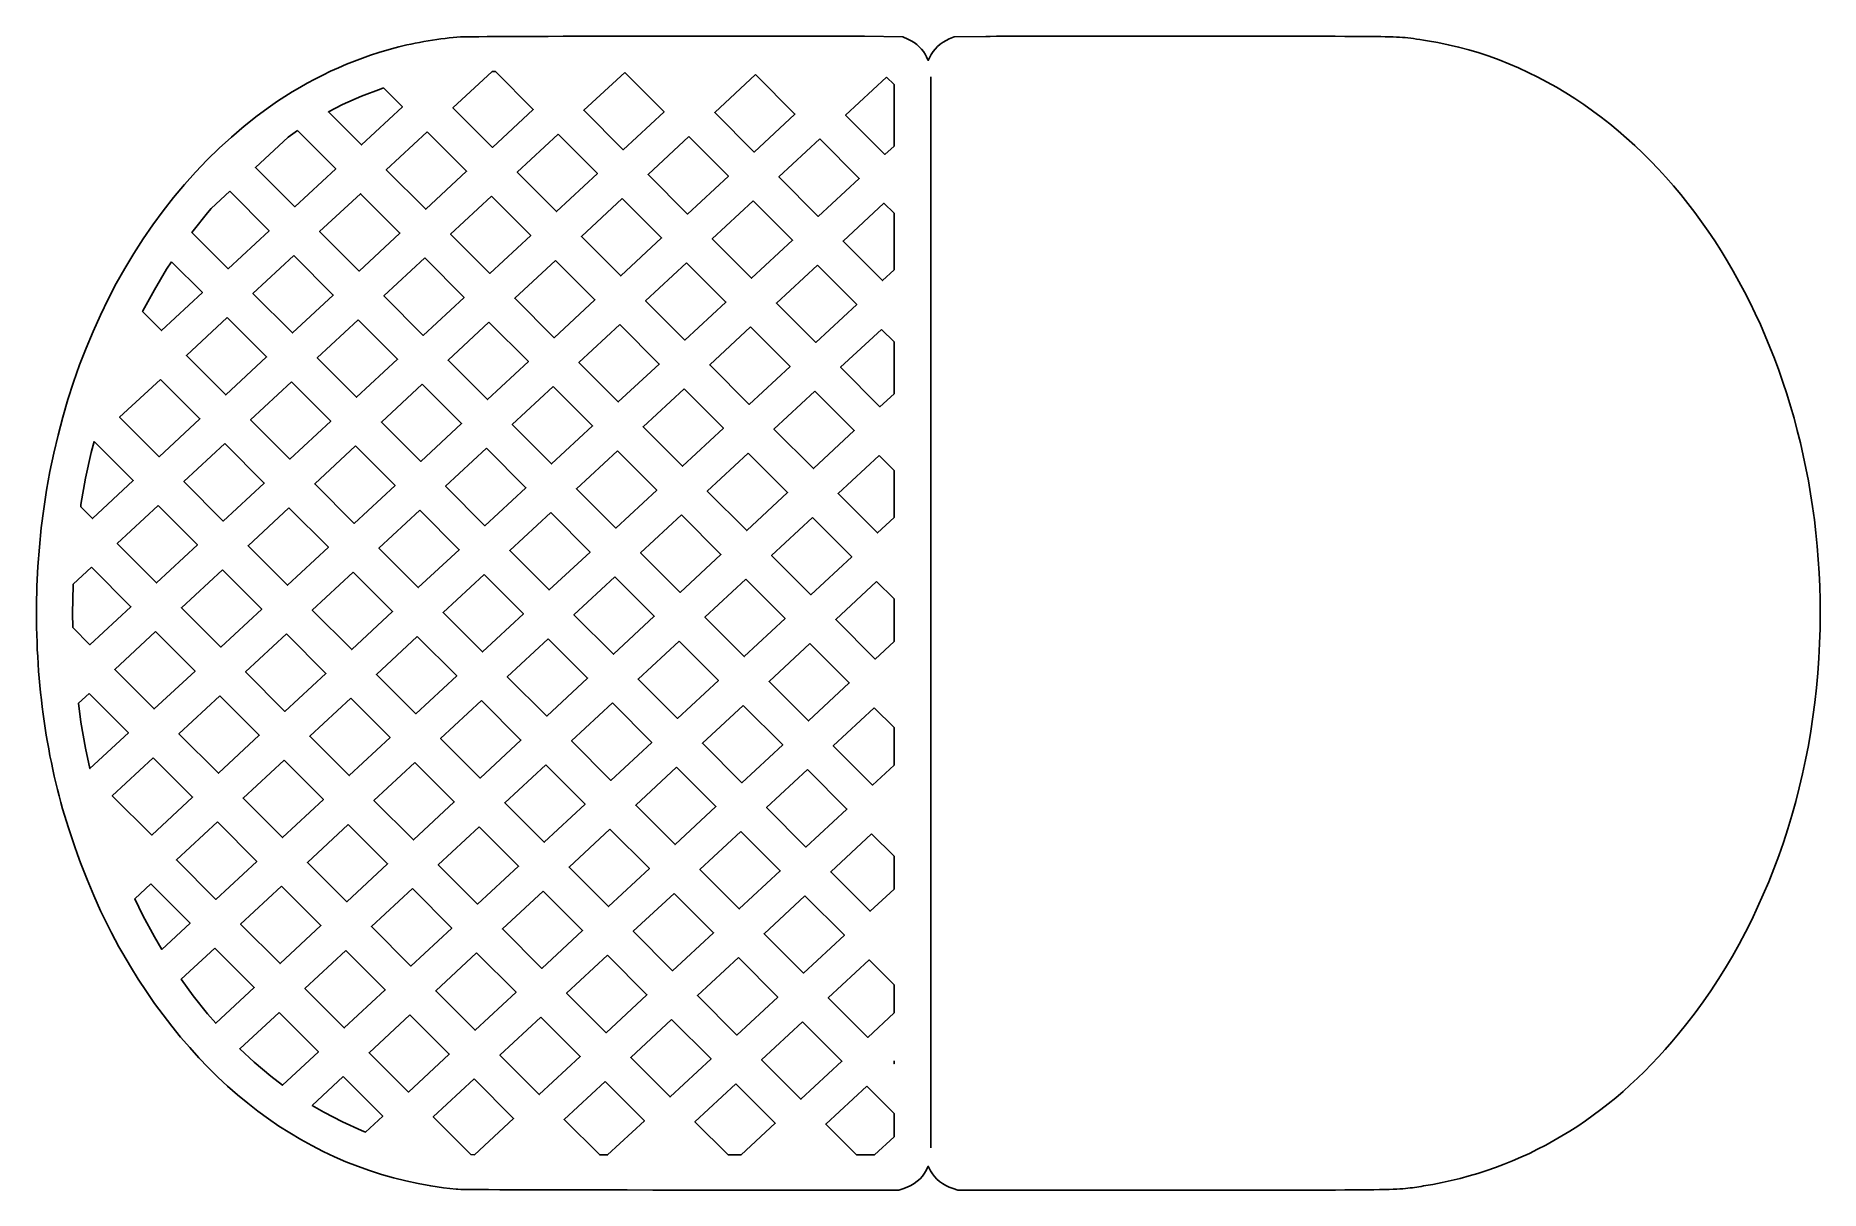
# Model space of a CAD drawing. Header units: centimetres. Extents: x -13 to 3.2, y 3.3 to 13.8.
import ezdxf
from ezdxf.lldxf.tags import DXFTag

# ---------------------------------------------------------------- set-up
doc = ezdxf.new("R2010")
doc.units = ezdxf.units.CM
doc.header["$MEASUREMENT"] = 0
doc.layers.add('Layer 1', color=7, linetype='Continuous')
tags = doc.linetypes.add('New Line1', pattern=[0.2, 0.1, -0.1]).pattern_tags.tags
tags[6:7] = [DXFTag(74, 4), DXFTag(75, 0), DXFTag(340, '0'), DXFTag(46, 1.0), DXFTag(50, 0.0), DXFTag(44, 0.0), DXFTag(45, 0.0)]
tags[4:5] = [DXFTag(74, 4), DXFTag(75, 0), DXFTag(340, '0'), DXFTag(46, 1.0), DXFTag(50, 0.0), DXFTag(44, 0.0), DXFTag(45, 0.0)]

msp = doc.modelspace()

# ---------------------------------------------------------------- linework, layer by layer
at = {"layer": 'Layer 1', "color": 137, "lineweight": 25}
for points, knots in [([(-0.84614, 13.77616), (-1.17888, 13.78053), (-3.96658, 13.78133), (-4.33528, 13.77716), (-4.33528, 13.77716), (-4.33528, 13.77716), (-4.62137, 13.77398), (-4.62137, 13.77398), (-4.62137, 13.77398), (-4.62137, 13.77398), (-4.66624, 13.75453), (-4.66624, 13.75453), (-4.66624, 13.75453), (-4.74448, 13.72078), (-4.81118, 13.65825), (-4.84394, 13.58778), (-4.84394, 13.58778), (-4.84394, 13.58778), (-4.85704, 13.55979), (-4.85704, 13.55979), (-4.85704, 13.55979), (-4.85704, 13.55979), (-4.87153, 13.59016), (-4.87153, 13.59016), (-4.87153, 13.59016), (-4.90429, 13.65924), (-4.96266, 13.71483), (-5.0415, 13.75155), (-5.0415, 13.75155), (-5.0415, 13.75155), (-5.08913, 13.77378), (-5.08913, 13.77378), (-5.08913, 13.77378), (-5.08913, 13.77378), (-5.43719, 13.77795), (-5.43719, 13.77795), (-5.43719, 13.77795), (-5.92817, 13.78351), (-9.00337, 13.77874), (-9.10442, 13.77219), (-9.10442, 13.77219), (-9.27497, 13.76128), (-9.51738, 13.72078), (-9.69608, 13.67374), (-9.69608, 13.67374), (-10.09613, 13.56833), (-10.48488, 13.3863), (-10.82815, 13.14353), (-10.82815, 13.14353), (-12.13514, 12.22007), (-12.93209, 10.5193), (-12.95234, 8.60949), (-12.95234, 8.60949), (-12.95989, 7.90477), (-12.85764, 7.19254), (-12.66287, 6.59326), (-12.66287, 6.59326), (-12.51913, 6.15098), (-12.3585, 5.779), (-12.17009, 5.45224), (-12.17009, 5.45224), (-11.43489, 4.17745), (-10.38799, 3.43763), (-9.14157, 3.31197), (-9.14157, 3.31197), (-9.10521, 3.3084), (-8.49551, 3.30621), (-7.10711, 3.30483), (-7.10711, 3.30483), (-7.10711, 3.30483), (-5.12448, 3.30285), (-5.12448, 3.30285), (-5.12448, 3.30285), (-5.12448, 3.30285), (-5.08754, 3.31555), (-5.08754, 3.31555), (-5.08754, 3.31555), (-4.98173, 3.35187), (-4.91464, 3.40588), (-4.87413, 3.48745), (-4.87413, 3.48745), (-4.87413, 3.48745), (-4.85743, 3.521), (-4.85743, 3.521), (-4.85743, 3.521), (-4.85743, 3.521), (-4.83579, 3.48012), (-4.83579, 3.48012), (-4.83579, 3.48012), (-4.7961, 3.40527), (-4.7272, 3.35047), (-4.63209, 3.31814), (-4.63209, 3.31814), (-4.63209, 3.31814), (-4.58862, 3.30324), (-4.58862, 3.30324), (-4.58862, 3.30324), (-4.58862, 3.30324), (-2.72354, 3.30343), (-2.72354, 3.30343), (-2.72354, 3.30343), (-0.52866, 3.30364), (-0.60629, 3.30245), (-0.36031, 3.34174), (-0.36031, 3.34174), (0.54049, 3.48607), (1.31617, 3.94859), (1.95408, 4.72197), (1.95408, 4.72197), (2.78022, 5.7232), (3.23906, 7.08514), (3.23985, 8.53763), (3.23985, 8.53763), (3.24104, 11.18785), (1.71823, 13.40873), (-0.32634, 13.73805), (-0.32634, 13.73805), (-0.52607, 13.77021), (-0.55724, 13.77239), (-0.84614, 13.77616)], [0, 0, 0, 0, 0.03225806, 0.03225806, 0.03225806, 0.03225806, 0.06451613, 0.06451613, 0.06451613, 0.06451613, 0.09677419, 0.09677419, 0.09677419, 0.09677419, 0.12903226, 0.12903226, 0.12903226, 0.12903226, 0.16129032, 0.16129032, 0.16129032, 0.16129032, 0.19354839, 0.19354839, 0.19354839, 0.19354839, 0.22580645, 0.22580645, 0.22580645, 0.22580645, 0.25806452, 0.25806452, 0.25806452, 0.25806452, 0.29032258, 0.29032258, 0.29032258, 0.29032258, 0.32258065, 0.32258065, 0.32258065, 0.32258065, 0.35483871, 0.35483871, 0.35483871, 0.35483871, 0.38709677, 0.38709677, 0.38709677, 0.38709677, 0.41935484, 0.41935484, 0.41935484, 0.41935484, 0.4516129, 0.4516129, 0.4516129, 0.4516129, 0.48387097, 0.48387097, 0.48387097, 0.48387097, 0.51612903, 0.51612903, 0.51612903, 0.51612903, 0.5483871, 0.5483871, 0.5483871, 0.5483871, 0.58064516, 0.58064516, 0.58064516, 0.58064516, 0.61290323, 0.61290323, 0.61290323, 0.61290323, 0.64516129, 0.64516129, 0.64516129, 0.64516129, 0.67741935, 0.67741935, 0.67741935, 0.67741935, 0.70967742, 0.70967742, 0.70967742, 0.70967742, 0.74193548, 0.74193548, 0.74193548, 0.74193548, 0.77419355, 0.77419355, 0.77419355, 0.77419355, 0.80645161, 0.80645161, 0.80645161, 0.80645161, 0.83870968, 0.83870968, 0.83870968, 0.83870968, 0.87096774, 0.87096774, 0.87096774, 0.87096774, 0.90322581, 0.90322581, 0.90322581, 0.90322581, 0.93548387, 0.93548387, 0.93548387, 0.93548387, 1, 1, 1, 1]), ([(-8.81655, 13.45776), (-8.81655, 13.45776), (-8.78517, 13.45776), (-8.78517, 13.45776), (-8.78517, 13.45776), (-8.78517, 13.45776), (-8.44248, 13.11455), (-8.44248, 13.11455), (-8.44248, 13.11455), (-8.44248, 13.11455), (-8.81417, 12.76974), (-8.81417, 12.76974), (-8.81417, 12.76974), (-8.81417, 12.76974), (-9.17173, 13.12785), (-9.17173, 13.12785), (-9.17173, 13.12785), (-9.17173, 13.12785), (-8.81655, 13.45776), (-8.81655, 13.45776)], [0, 0, 0, 0, 0.16666667, 0.16666667, 0.16666667, 0.16666667, 0.33333333, 0.33333333, 0.33333333, 0.33333333, 0.5, 0.5, 0.5, 0.5, 0.66666667, 0.66666667, 0.66666667, 0.66666667, 1, 1, 1, 1]), ([(-7.61219, 13.45081), (-7.61219, 13.45081), (-7.25472, 13.09291), (-7.25472, 13.09291), (-7.25472, 13.09291), (-7.25472, 13.09291), (-7.6264, 12.74811), (-7.6264, 12.74811), (-7.6264, 12.74811), (-7.6264, 12.74811), (-7.98385, 13.10601), (-7.98385, 13.10601), (-7.98385, 13.10601), (-7.98385, 13.10601), (-7.61219, 13.45081), (-7.61219, 13.45081)], [0, 0, 0, 0, 0.2, 0.2, 0.2, 0.2, 0.4, 0.4, 0.4, 0.4, 0.6, 0.6, 0.6, 0.6, 1, 1, 1, 1]), ([(-9.8031, 13.30908), (-9.8031, 13.30908), (-9.63097, 13.13638), (-9.63097, 13.13638), (-9.63097, 13.13638), (-9.63097, 13.13638), (-10.00202, 12.79158), (-10.00202, 12.79158), (-10.00202, 12.79158), (-10.00202, 12.79158), (-10.30203, 13.09172), (-10.30203, 13.09172), (-10.30203, 13.09172), (-10.30203, 13.09172), (-10.17476, 13.15802), (-10.17476, 13.15802), (-10.17476, 13.15802), (-10.17476, 13.15802), (-10.00202, 13.23583), (-10.00202, 13.23583), (-10.00202, 13.23583), (-10.00202, 13.23583), (-9.82514, 13.30213), (-9.82514, 13.30213), (-9.82514, 13.30213), (-9.82514, 13.30213), (-9.8031, 13.30908), (-9.8031, 13.30908)], [0, 0, 0, 0, 0.125, 0.125, 0.125, 0.125, 0.25, 0.25, 0.25, 0.25, 0.375, 0.375, 0.375, 0.375, 0.5, 0.5, 0.5, 0.5, 0.625, 0.625, 0.625, 0.625, 0.75, 0.75, 0.75, 0.75, 1, 1, 1, 1]), ([(-6.42432, 13.42977), (-6.42432, 13.42977), (-6.06695, 13.07167), (-6.06695, 13.07167), (-6.06695, 13.07167), (-6.06695, 13.07167), (-6.43803, 12.72687), (-6.43803, 12.72687), (-6.43803, 12.72687), (-6.43803, 12.72687), (-6.79601, 13.08497), (-6.79601, 13.08497), (-6.79601, 13.08497), (-6.79601, 13.08497), (-6.42432, 13.42977), (-6.42432, 13.42977)], [0, 0, 0, 0, 0.2, 0.2, 0.2, 0.2, 0.4, 0.4, 0.4, 0.4, 0.6, 0.6, 0.6, 0.6, 1, 1, 1, 1]), ([(-5.23661, 13.40794), (-5.23661, 13.40794), (-5.16797, 13.33925), (-5.16797, 13.33925), (-5.16797, 13.33925), (-5.16797, 13.33925), (-5.16797, 12.78126), (-5.16797, 12.78126), (-5.16797, 12.78126), (-5.16797, 12.78126), (-5.25021, 12.70523), (-5.25021, 12.70523), (-5.25021, 12.70523), (-5.25021, 12.70523), (-5.60766, 13.06313), (-5.60766, 13.06313), (-5.60766, 13.06313), (-5.60766, 13.06313), (-5.23661, 13.40794), (-5.23661, 13.40794)], [0, 0, 0, 0, 0.16666667, 0.16666667, 0.16666667, 0.16666667, 0.33333333, 0.33333333, 0.33333333, 0.33333333, 0.5, 0.5, 0.5, 0.5, 0.66666667, 0.66666667, 0.66666667, 0.66666667, 1, 1, 1, 1]), ([(-10.58257, 12.9214), (-10.58257, 12.9214), (-10.23572, 12.57422), (-10.23572, 12.57422), (-10.23572, 12.57422), (-10.23572, 12.57422), (-10.60738, 12.23002), (-10.60738, 12.23002), (-10.60738, 12.23002), (-10.60738, 12.23002), (-10.96494, 12.58792), (-10.96494, 12.58792), (-10.96494, 12.58792), (-10.96494, 12.58792), (-10.66893, 12.86245), (-10.66893, 12.86245), (-10.66893, 12.86245), (-10.66893, 12.86245), (-10.58257, 12.9214), (-10.58257, 12.9214)], [0, 0, 0, 0, 0.16666667, 0.16666667, 0.16666667, 0.16666667, 0.33333333, 0.33333333, 0.33333333, 0.33333333, 0.5, 0.5, 0.5, 0.5, 0.66666667, 0.66666667, 0.66666667, 0.66666667, 1, 1, 1, 1]), ([(-9.40541, 12.91108), (-9.40541, 12.91108), (-9.04796, 12.55318), (-9.04796, 12.55318), (-9.04796, 12.55318), (-9.04796, 12.55318), (-9.41903, 12.20838), (-9.41903, 12.20838), (-9.41903, 12.20838), (-9.41903, 12.20838), (-9.77709, 12.56628), (-9.77709, 12.56628), (-9.77709, 12.56628), (-9.77709, 12.56628), (-9.40541, 12.91108), (-9.40541, 12.91108)], [0, 0, 0, 0, 0.2, 0.2, 0.2, 0.2, 0.4, 0.4, 0.4, 0.4, 0.6, 0.6, 0.6, 0.6, 1, 1, 1, 1]), ([(-8.21753, 12.88924), (-8.21753, 12.88924), (-7.86016, 12.53133), (-7.86016, 12.53133), (-7.86016, 12.53133), (-7.86016, 12.53133), (-8.23124, 12.18652), (-8.23124, 12.18652), (-8.23124, 12.18652), (-8.23124, 12.18652), (-8.58861, 12.54464), (-8.58861, 12.54464), (-8.58861, 12.54464), (-8.58861, 12.54464), (-8.21753, 12.88924), (-8.21753, 12.88924)], [0, 0, 0, 0, 0.2, 0.2, 0.2, 0.2, 0.4, 0.4, 0.4, 0.4, 0.6, 0.6, 0.6, 0.6, 1, 1, 1, 1]), ([(-7.02987, 12.86761), (-7.02987, 12.86761), (-6.67171, 12.50971), (-6.67171, 12.50971), (-6.67171, 12.50971), (-6.67171, 12.50971), (-7.04337, 12.16491), (-7.04337, 12.16491), (-7.04337, 12.16491), (-7.04337, 12.16491), (-7.40095, 12.52281), (-7.40095, 12.52281), (-7.40095, 12.52281), (-7.40095, 12.52281), (-7.02987, 12.86761), (-7.02987, 12.86761)], [0, 0, 0, 0, 0.2, 0.2, 0.2, 0.2, 0.4, 0.4, 0.4, 0.4, 0.6, 0.6, 0.6, 0.6, 1, 1, 1, 1]), ([(-5.84142, 12.84597), (-5.84142, 12.84597), (-5.48405, 12.48786), (-5.48405, 12.48786), (-5.48405, 12.48786), (-5.48405, 12.48786), (-5.85571, 12.14366), (-5.85571, 12.14366), (-5.85571, 12.14366), (-5.85571, 12.14366), (-6.21308, 12.50177), (-6.21308, 12.50177), (-6.21308, 12.50177), (-6.21308, 12.50177), (-5.84142, 12.84597), (-5.84142, 12.84597)], [0, 0, 0, 0, 0.2, 0.2, 0.2, 0.2, 0.4, 0.4, 0.4, 0.4, 0.6, 0.6, 0.6, 0.6, 1, 1, 1, 1]), ([(-11.19867, 12.37075), (-11.19867, 12.37075), (-10.8412, 12.01285), (-10.8412, 12.01285), (-10.8412, 12.01285), (-10.8412, 12.01285), (-11.21227, 11.66805), (-11.21227, 11.66805), (-11.21227, 11.66805), (-11.21227, 11.66805), (-11.54134, 11.99737), (-11.54134, 11.99737), (-11.54134, 11.99737), (-11.54134, 11.99737), (-11.52951, 12.01343), (-11.52951, 12.01343), (-11.52951, 12.01343), (-11.52951, 12.01343), (-11.39989, 12.17642), (-11.39989, 12.17642), (-11.39989, 12.17642), (-11.39989, 12.17642), (-11.36557, 12.21571), (-11.36557, 12.21571), (-11.36557, 12.21571), (-11.36557, 12.21571), (-11.19867, 12.37075), (-11.19867, 12.37075)], [0, 0, 0, 0, 0.125, 0.125, 0.125, 0.125, 0.25, 0.25, 0.25, 0.25, 0.375, 0.375, 0.375, 0.375, 0.5, 0.5, 0.5, 0.5, 0.625, 0.625, 0.625, 0.625, 0.75, 0.75, 0.75, 0.75, 1, 1, 1, 1]), ([(-10.01077, 12.34892), (-10.01077, 12.34892), (-9.65279, 11.991), (-9.65279, 11.991), (-9.65279, 11.991), (-9.65279, 11.991), (-10.02445, 11.6468), (-10.02445, 11.6468), (-10.02445, 11.6468), (-10.02445, 11.6468), (-10.38204, 12.0047), (-10.38204, 12.0047), (-10.38204, 12.0047), (-10.38204, 12.0047), (-10.01077, 12.34911), (-10.01077, 12.34911), (-10.01077, 12.34911), (-10.01077, 12.34911), (-10.01077, 12.34892), (-10.01077, 12.34892)], [0, 0, 0, 0, 0.16666667, 0.16666667, 0.16666667, 0.16666667, 0.33333333, 0.33333333, 0.33333333, 0.33333333, 0.5, 0.5, 0.5, 0.5, 0.66666667, 0.66666667, 0.66666667, 0.66666667, 1, 1, 1, 1]), ([(-8.8225, 12.32786), (-8.8225, 12.32786), (-8.46513, 11.96996), (-8.46513, 11.96996), (-8.46513, 11.96996), (-8.46513, 11.96996), (-8.83679, 11.62516), (-8.83679, 11.62516), (-8.83679, 11.62516), (-8.83679, 11.62516), (-9.19416, 11.98306), (-9.19416, 11.98306), (-9.19416, 11.98306), (-9.19416, 11.98306), (-8.8225, 12.32786), (-8.8225, 12.32786)], [0, 0, 0, 0, 0.2, 0.2, 0.2, 0.2, 0.4, 0.4, 0.4, 0.4, 0.6, 0.6, 0.6, 0.6, 1, 1, 1, 1]), ([(-7.63463, 12.30604), (-7.63463, 12.30604), (-7.27726, 11.94813), (-7.27726, 11.94813), (-7.27726, 11.94813), (-7.27726, 11.94813), (-7.64834, 11.60333), (-7.64834, 11.60333), (-7.64834, 11.60333), (-7.64834, 11.60333), (-8.00629, 11.96123), (-8.00629, 11.96123), (-8.00629, 11.96123), (-8.00629, 11.96123), (-7.63463, 12.30604), (-7.63463, 12.30604)], [0, 0, 0, 0, 0.2, 0.2, 0.2, 0.2, 0.4, 0.4, 0.4, 0.4, 0.6, 0.6, 0.6, 0.6, 1, 1, 1, 1]), ([(-6.44689, 12.28439), (-6.44689, 12.28439), (-6.08944, 11.92649), (-6.08944, 11.92649), (-6.08944, 11.92649), (-6.08944, 11.92649), (-6.46049, 11.58169), (-6.46049, 11.58169), (-6.46049, 11.58169), (-6.46049, 11.58169), (-6.81794, 11.93959), (-6.81794, 11.93959), (-6.81794, 11.93959), (-6.81794, 11.93959), (-6.44689, 12.28439), (-6.44689, 12.28439)], [0, 0, 0, 0, 0.2, 0.2, 0.2, 0.2, 0.4, 0.4, 0.4, 0.4, 0.6, 0.6, 0.6, 0.6, 1, 1, 1, 1]), ([(-5.2591, 12.26256), (-5.2591, 12.26256), (-5.16797, 12.17184), (-5.16797, 12.17184), (-5.16797, 12.17184), (-5.16797, 12.17184), (-5.16797, 11.65712), (-5.16797, 11.65712), (-5.16797, 11.65712), (-5.16797, 11.65712), (-5.2728, 11.56044), (-5.2728, 11.56044), (-5.2728, 11.56044), (-5.2728, 11.56044), (-5.63017, 11.91837), (-5.63017, 11.91837), (-5.63017, 11.91837), (-5.63017, 11.91837), (-5.2591, 12.26275), (-5.2591, 12.26275), (-5.2591, 12.26275), (-5.2591, 12.26275), (-5.2591, 12.26256), (-5.2591, 12.26256)], [0, 0, 0, 0, 0.14285714, 0.14285714, 0.14285714, 0.14285714, 0.28571429, 0.28571429, 0.28571429, 0.28571429, 0.42857143, 0.42857143, 0.42857143, 0.42857143, 0.57142857, 0.57142857, 0.57142857, 0.57142857, 0.71428571, 0.71428571, 0.71428571, 0.71428571, 1, 1, 1, 1]), ([(-11.72654, 11.73157), (-11.72654, 11.73157), (-11.44601, 11.45127), (-11.44601, 11.45127), (-11.44601, 11.45127), (-11.44601, 11.45127), (-11.81769, 11.10647), (-11.81769, 11.10647), (-11.81769, 11.10647), (-11.81769, 11.10647), (-11.98943, 11.27858), (-11.98943, 11.27858), (-11.98943, 11.27858), (-11.98943, 11.27858), (-11.98584, 11.28493), (-11.98584, 11.28493), (-11.98584, 11.28493), (-11.98584, 11.28493), (-11.88162, 11.47768), (-11.88162, 11.47768), (-11.88162, 11.47768), (-11.88162, 11.47768), (-11.77102, 11.66347), (-11.77102, 11.66347), (-11.77102, 11.66347), (-11.77102, 11.66347), (-11.72654, 11.73136), (-11.72654, 11.73136), (-11.72654, 11.73136), (-11.72654, 11.73136), (-11.72654, 11.73157), (-11.72654, 11.73157)], [0, 0, 0, 0, 0.11111111, 0.11111111, 0.11111111, 0.11111111, 0.22222222, 0.22222222, 0.22222222, 0.22222222, 0.33333333, 0.33333333, 0.33333333, 0.33333333, 0.44444444, 0.44444444, 0.44444444, 0.44444444, 0.55555556, 0.55555556, 0.55555556, 0.55555556, 0.66666667, 0.66666667, 0.66666667, 0.66666667, 0.77777778, 0.77777778, 0.77777778, 0.77777778, 1, 1, 1, 1]), ([(-10.61572, 11.78753), (-10.61572, 11.78753), (-10.25824, 11.42963), (-10.25824, 11.42963), (-10.25824, 11.42963), (-10.25824, 11.42963), (-10.62932, 11.08482), (-10.62932, 11.08482), (-10.62932, 11.08482), (-10.62932, 11.08482), (-10.98738, 11.44273), (-10.98738, 11.44273), (-10.98738, 11.44273), (-10.98738, 11.44273), (-10.61572, 11.78753), (-10.61572, 11.78753)], [0, 0, 0, 0, 0.2, 0.2, 0.2, 0.2, 0.4, 0.4, 0.4, 0.4, 0.6, 0.6, 0.6, 0.6, 1, 1, 1, 1]), ([(-9.42784, 11.7657), (-9.42784, 11.7657), (-9.07047, 11.4078), (-9.07047, 11.4078), (-9.07047, 11.4078), (-9.07047, 11.4078), (-9.44155, 11.063), (-9.44155, 11.063), (-9.44155, 11.063), (-9.44155, 11.063), (-9.79892, 11.4209), (-9.79892, 11.4209), (-9.79892, 11.4209), (-9.79892, 11.4209), (-9.42784, 11.7657), (-9.42784, 11.7657)], [0, 0, 0, 0, 0.2, 0.2, 0.2, 0.2, 0.4, 0.4, 0.4, 0.4, 0.6, 0.6, 0.6, 0.6, 1, 1, 1, 1]), ([(-8.24013, 11.74406), (-8.24013, 11.74406), (-7.88268, 11.38677), (-7.88268, 11.38677), (-7.88268, 11.38677), (-7.88268, 11.38677), (-8.25373, 11.04196), (-8.25373, 11.04196), (-8.25373, 11.04196), (-8.25373, 11.04196), (-8.61118, 11.39986), (-8.61118, 11.39986), (-8.61118, 11.39986), (-8.61118, 11.39986), (-8.24013, 11.74406), (-8.24013, 11.74406)], [0, 0, 0, 0, 0.2, 0.2, 0.2, 0.2, 0.4, 0.4, 0.4, 0.4, 0.6, 0.6, 0.6, 0.6, 1, 1, 1, 1]), ([(-7.05231, 11.72284), (-7.05231, 11.72284), (-6.69436, 11.36491), (-6.69436, 11.36491), (-6.69436, 11.36491), (-6.69436, 11.36491), (-7.06602, 11.02013), (-7.06602, 11.02013), (-7.06602, 11.02013), (-7.06602, 11.02013), (-7.42339, 11.37804), (-7.42339, 11.37804), (-7.42339, 11.37804), (-7.42339, 11.37804), (-7.05231, 11.72284), (-7.05231, 11.72284)], [0, 0, 0, 0, 0.2, 0.2, 0.2, 0.2, 0.4, 0.4, 0.4, 0.4, 0.6, 0.6, 0.6, 0.6, 1, 1, 1, 1]), ([(-5.86385, 11.7012), (-5.86385, 11.7012), (-5.50648, 11.3433), (-5.50648, 11.3433), (-5.50648, 11.3433), (-5.50648, 11.3433), (-5.87814, 10.99849), (-5.87814, 10.99849), (-5.87814, 10.99849), (-5.87814, 10.99849), (-6.2357, 11.35639), (-6.2357, 11.35639), (-6.2357, 11.35639), (-6.2357, 11.35639), (-5.86385, 11.7012), (-5.86385, 11.7012)], [0, 0, 0, 0, 0.2, 0.2, 0.2, 0.2, 0.4, 0.4, 0.4, 0.4, 0.6, 0.6, 0.6, 0.6, 1, 1, 1, 1]), ([(-11.22106, 11.22598), (-11.22106, 11.22598), (-10.86369, 10.86808), (-10.86369, 10.86808), (-10.86369, 10.86808), (-10.86369, 10.86808), (-11.23476, 10.52327), (-11.23476, 10.52327), (-11.23476, 10.52327), (-11.23476, 10.52327), (-11.59214, 10.88117), (-11.59214, 10.88117), (-11.59214, 10.88117), (-11.59214, 10.88117), (-11.22106, 11.22598), (-11.22106, 11.22598)], [0, 0, 0, 0, 0.2, 0.2, 0.2, 0.2, 0.4, 0.4, 0.4, 0.4, 0.6, 0.6, 0.6, 0.6, 1, 1, 1, 1]), ([(-10.0334, 11.20434), (-10.0334, 11.20434), (-9.67523, 10.84643), (-9.67523, 10.84643), (-9.67523, 10.84643), (-9.67523, 10.84643), (-10.04689, 10.50163), (-10.04689, 10.50163), (-10.04689, 10.50163), (-10.04689, 10.50163), (-10.40447, 10.85953), (-10.40447, 10.85953), (-10.40447, 10.85953), (-10.40447, 10.85953), (-10.0334, 11.20434), (-10.0334, 11.20434)], [0, 0, 0, 0, 0.2, 0.2, 0.2, 0.2, 0.4, 0.4, 0.4, 0.4, 0.6, 0.6, 0.6, 0.6, 1, 1, 1, 1]), ([(-8.84494, 11.18251), (-8.84494, 11.18251), (-8.48757, 10.82458), (-8.48757, 10.82458), (-8.48757, 10.82458), (-8.48757, 10.82458), (-8.85923, 10.4798), (-8.85923, 10.4798), (-8.85923, 10.4798), (-8.85923, 10.4798), (-9.2166, 10.8377), (-9.2166, 10.8377), (-9.2166, 10.8377), (-9.2166, 10.8377), (-8.84494, 11.18251), (-8.84494, 11.18251)], [0, 0, 0, 0, 0.2, 0.2, 0.2, 0.2, 0.4, 0.4, 0.4, 0.4, 0.6, 0.6, 0.6, 0.6, 1, 1, 1, 1]), ([(-7.65725, 11.16087), (-7.65725, 11.16087), (-7.2997, 10.80296), (-7.2997, 10.80296), (-7.2997, 10.80296), (-7.2997, 10.80296), (-7.67077, 10.45874), (-7.67077, 10.45874), (-7.67077, 10.45874), (-7.67077, 10.45874), (-8.02873, 10.81664), (-8.02873, 10.81664), (-8.02873, 10.81664), (-8.02873, 10.81664), (-7.65725, 11.16087), (-7.65725, 11.16087)], [0, 0, 0, 0, 0.2, 0.2, 0.2, 0.2, 0.4, 0.4, 0.4, 0.4, 0.6, 0.6, 0.6, 0.6, 1, 1, 1, 1]), ([(-6.46938, 11.13962), (-6.46938, 11.13962), (-6.1119, 10.78172), (-6.1119, 10.78172), (-6.1119, 10.78172), (-6.1119, 10.78172), (-6.48301, 10.43691), (-6.48301, 10.43691), (-6.48301, 10.43691), (-6.48301, 10.43691), (-6.84046, 10.79481), (-6.84046, 10.79481), (-6.84046, 10.79481), (-6.84046, 10.79481), (-6.46938, 11.13962), (-6.46938, 11.13962)], [0, 0, 0, 0, 0.2, 0.2, 0.2, 0.2, 0.4, 0.4, 0.4, 0.4, 0.6, 0.6, 0.6, 0.6, 1, 1, 1, 1]), ([(-5.28153, 11.11798), (-5.28153, 11.11798), (-5.16797, 11.00463), (-5.16797, 11.00463), (-5.16797, 11.00463), (-5.16797, 11.00463), (-5.16797, 10.53298), (-5.16797, 10.53298), (-5.16797, 10.53298), (-5.16797, 10.53298), (-5.29524, 10.41527), (-5.29524, 10.41527), (-5.29524, 10.41527), (-5.29524, 10.41527), (-5.65261, 10.77317), (-5.65261, 10.77317), (-5.65261, 10.77317), (-5.65261, 10.77317), (-5.28153, 11.11798), (-5.28153, 11.11798)], [0, 0, 0, 0, 0.16666667, 0.16666667, 0.16666667, 0.16666667, 0.33333333, 0.33333333, 0.33333333, 0.33333333, 0.5, 0.5, 0.5, 0.5, 0.66666667, 0.66666667, 0.66666667, 0.66666667, 1, 1, 1, 1]), ([(-11.82603, 10.664), (-11.82603, 10.664), (-11.46844, 10.3061), (-11.46844, 10.3061), (-11.46844, 10.3061), (-11.46844, 10.3061), (-11.84013, 9.96188), (-11.84013, 9.96188), (-11.84013, 9.96188), (-11.84013, 9.96188), (-12.19769, 10.31981), (-12.19769, 10.31981), (-12.19769, 10.31981), (-12.19769, 10.31981), (-11.82603, 10.664), (-11.82603, 10.664)], [0, 0, 0, 0, 0.2, 0.2, 0.2, 0.2, 0.4, 0.4, 0.4, 0.4, 0.6, 0.6, 0.6, 0.6, 1, 1, 1, 1]), ([(-10.63815, 10.64276), (-10.63815, 10.64276), (-10.28078, 10.28486), (-10.28078, 10.28486), (-10.28078, 10.28486), (-10.28078, 10.28486), (-10.65186, 9.94005), (-10.65186, 9.94005), (-10.65186, 9.94005), (-10.65186, 9.94005), (-11.00982, 10.29795), (-11.00982, 10.29795), (-11.00982, 10.29795), (-11.00982, 10.29795), (-10.63815, 10.64276), (-10.63815, 10.64276)], [0, 0, 0, 0, 0.2, 0.2, 0.2, 0.2, 0.4, 0.4, 0.4, 0.4, 0.6, 0.6, 0.6, 0.6, 1, 1, 1, 1]), ([(-9.45049, 10.62112), (-9.45049, 10.62112), (-9.09291, 10.26321), (-9.09291, 10.26321), (-9.09291, 10.26321), (-9.09291, 10.26321), (-9.46399, 9.91841), (-9.46399, 9.91841), (-9.46399, 9.91841), (-9.46399, 9.91841), (-9.82154, 10.27631), (-9.82154, 10.27631), (-9.82154, 10.27631), (-9.82154, 10.27631), (-9.45049, 10.62112), (-9.45049, 10.62112)], [0, 0, 0, 0, 0.2, 0.2, 0.2, 0.2, 0.4, 0.4, 0.4, 0.4, 0.6, 0.6, 0.6, 0.6, 1, 1, 1, 1]), ([(-8.26262, 10.59929), (-8.26262, 10.59929), (-7.90464, 10.24139), (-7.90464, 10.24139), (-7.90464, 10.24139), (-7.90464, 10.24139), (-8.27633, 9.89658), (-8.27633, 9.89658), (-8.27633, 9.89658), (-8.27633, 9.89658), (-8.6337, 10.25448), (-8.6337, 10.25448), (-8.6337, 10.25448), (-8.6337, 10.25448), (-8.26262, 10.59929), (-8.26262, 10.59929)], [0, 0, 0, 0, 0.2, 0.2, 0.2, 0.2, 0.4, 0.4, 0.4, 0.4, 0.6, 0.6, 0.6, 0.6, 1, 1, 1, 1]), ([(-7.07414, 10.57764), (-7.07414, 10.57764), (-6.71677, 10.21974), (-6.71677, 10.21974), (-6.71677, 10.21974), (-6.71677, 10.21974), (-7.08845, 9.87555), (-7.08845, 9.87555), (-7.08845, 9.87555), (-7.08845, 9.87555), (-7.44582, 10.23345), (-7.44582, 10.23345), (-7.44582, 10.23345), (-7.44582, 10.23345), (-7.07414, 10.57764), (-7.07414, 10.57764)], [0, 0, 0, 0, 0.2, 0.2, 0.2, 0.2, 0.4, 0.4, 0.4, 0.4, 0.6, 0.6, 0.6, 0.6, 1, 1, 1, 1]), ([(-5.88648, 10.55643), (-5.88648, 10.55643), (-5.52892, 10.1985), (-5.52892, 10.1985), (-5.52892, 10.1985), (-5.52892, 10.1985), (-5.89997, 9.85372), (-5.89997, 9.85372), (-5.89997, 9.85372), (-5.89997, 9.85372), (-6.25814, 10.21162), (-6.25814, 10.21162), (-6.25814, 10.21162), (-6.25814, 10.21162), (-5.88648, 10.55643), (-5.88648, 10.55643)], [0, 0, 0, 0, 0.2, 0.2, 0.2, 0.2, 0.4, 0.4, 0.4, 0.4, 0.6, 0.6, 0.6, 0.6, 1, 1, 1, 1]), ([(-12.43018, 10.10124), (-12.43018, 10.10124), (-12.074, 9.74452), (-12.074, 9.74452), (-12.074, 9.74452), (-12.074, 9.74452), (-12.44507, 9.39972), (-12.44507, 9.39972), (-12.44507, 9.39972), (-12.44507, 9.39972), (-12.55149, 9.50672), (-12.55149, 9.50672), (-12.55149, 9.50672), (-12.55149, 9.50672), (-12.54871, 9.52836), (-12.54871, 9.52836), (-12.54871, 9.52836), (-12.54871, 9.52836), (-12.50722, 9.76577), (-12.50722, 9.76577), (-12.50722, 9.76577), (-12.50722, 9.76577), (-12.45698, 9.99842), (-12.45698, 9.99842), (-12.45698, 9.99842), (-12.45698, 9.99842), (-12.43018, 10.10124), (-12.43018, 10.10124)], [0, 0, 0, 0, 0.125, 0.125, 0.125, 0.125, 0.25, 0.25, 0.25, 0.25, 0.375, 0.375, 0.375, 0.375, 0.5, 0.5, 0.5, 0.5, 0.625, 0.625, 0.625, 0.625, 0.75, 0.75, 0.75, 0.75, 1, 1, 1, 1]), ([(-11.24365, 10.08078), (-11.24365, 10.08078), (-10.88559, 9.7227), (-10.88559, 9.7227), (-10.88559, 9.7227), (-10.88559, 9.7227), (-11.25725, 9.37808), (-11.25725, 9.37808), (-11.25725, 9.37808), (-11.25725, 9.37808), (-11.61471, 9.73601), (-11.61471, 9.73601), (-11.61471, 9.73601), (-11.61471, 9.73601), (-11.24365, 10.08078), (-11.24365, 10.08078)], [0, 0, 0, 0, 0.2, 0.2, 0.2, 0.2, 0.4, 0.4, 0.4, 0.4, 0.6, 0.6, 0.6, 0.6, 1, 1, 1, 1]), ([(-10.05525, 10.05896), (-10.05525, 10.05896), (-9.69788, 9.70105), (-9.69788, 9.70105), (-9.69788, 9.70105), (-9.69788, 9.70105), (-10.06949, 9.35686), (-10.06949, 9.35686), (-10.06949, 9.35686), (-10.06949, 9.35686), (-10.42694, 9.71476), (-10.42694, 9.71476), (-10.42694, 9.71476), (-10.42694, 9.71476), (-10.05525, 10.05896), (-10.05525, 10.05896)], [0, 0, 0, 0, 0.2, 0.2, 0.2, 0.2, 0.4, 0.4, 0.4, 0.4, 0.6, 0.6, 0.6, 0.6, 1, 1, 1, 1]), ([(-8.86738, 10.03792), (-8.86738, 10.03792), (-8.51001, 9.67981), (-8.51001, 9.67981), (-8.51001, 9.67981), (-8.51001, 9.67981), (-8.88106, 9.33521), (-8.88106, 9.33521), (-8.88106, 9.33521), (-8.88106, 9.33521), (-9.23904, 9.69312), (-9.23904, 9.69312), (-9.23904, 9.69312), (-9.23904, 9.69312), (-8.86738, 10.03792), (-8.86738, 10.03792)], [0, 0, 0, 0, 0.2, 0.2, 0.2, 0.2, 0.4, 0.4, 0.4, 0.4, 0.6, 0.6, 0.6, 0.6, 1, 1, 1, 1]), ([(-7.67969, 10.01609), (-7.67969, 10.01609), (-7.32213, 9.65819), (-7.32213, 9.65819), (-7.32213, 9.65819), (-7.32213, 9.65819), (-7.69321, 9.31339), (-7.69321, 9.31339), (-7.69321, 9.31339), (-7.69321, 9.31339), (-8.05077, 9.67129), (-8.05077, 9.67129), (-8.05077, 9.67129), (-8.05077, 9.67129), (-7.67969, 10.01609), (-7.67969, 10.01609)], [0, 0, 0, 0, 0.2, 0.2, 0.2, 0.2, 0.4, 0.4, 0.4, 0.4, 0.6, 0.6, 0.6, 0.6, 1, 1, 1, 1]), ([(-6.49184, 9.99445), (-6.49184, 9.99445), (-6.13386, 9.63634), (-6.13386, 9.63634), (-6.13386, 9.63634), (-6.13386, 9.63634), (-6.50552, 9.29174), (-6.50552, 9.29174), (-6.50552, 9.29174), (-6.50552, 9.29174), (-6.86289, 9.64965), (-6.86289, 9.64965), (-6.86289, 9.64965), (-6.86289, 9.64965), (-6.49184, 9.99445), (-6.49184, 9.99445)], [0, 0, 0, 0, 0.2, 0.2, 0.2, 0.2, 0.4, 0.4, 0.4, 0.4, 0.6, 0.6, 0.6, 0.6, 1, 1, 1, 1]), ([(-5.30357, 9.97262), (-5.30357, 9.97262), (-5.16797, 9.83723), (-5.16797, 9.83723), (-5.16797, 9.83723), (-5.16797, 9.83723), (-5.16797, 9.40885), (-5.16797, 9.40885), (-5.16797, 9.40885), (-5.16797, 9.40885), (-5.31765, 9.2705), (-5.31765, 9.2705), (-5.31765, 9.2705), (-5.31765, 9.2705), (-5.67523, 9.6284), (-5.67523, 9.6284), (-5.67523, 9.6284), (-5.67523, 9.6284), (-5.30357, 9.97262), (-5.30357, 9.97262)], [0, 0, 0, 0, 0.16666667, 0.16666667, 0.16666667, 0.16666667, 0.33333333, 0.33333333, 0.33333333, 0.33333333, 0.5, 0.5, 0.5, 0.5, 0.66666667, 0.66666667, 0.66666667, 0.66666667, 1, 1, 1, 1]), ([(-11.84849, 9.51923), (-11.84849, 9.51923), (-11.49101, 9.16133), (-11.49101, 9.16133), (-11.49101, 9.16133), (-11.49101, 9.16133), (-11.86209, 8.81653), (-11.86209, 8.81653), (-11.86209, 8.81653), (-11.86209, 8.81653), (-12.22018, 9.17443), (-12.22018, 9.17443), (-12.22018, 9.17443), (-12.22018, 9.17443), (-11.84849, 9.51923), (-11.84849, 9.51923)], [0, 0, 0, 0, 0.2, 0.2, 0.2, 0.2, 0.4, 0.4, 0.4, 0.4, 0.6, 0.6, 0.6, 0.6, 1, 1, 1, 1]), ([(-10.66059, 9.49759), (-10.66059, 9.49759), (-10.30322, 9.13948), (-10.30322, 9.13948), (-10.30322, 9.13948), (-10.30322, 9.13948), (-10.6743, 8.79467), (-10.6743, 8.79467), (-10.6743, 8.79467), (-10.6743, 8.79467), (-11.03185, 9.15278), (-11.03185, 9.15278), (-11.03185, 9.15278), (-11.03185, 9.15278), (-10.66059, 9.49759), (-10.66059, 9.49759)], [0, 0, 0, 0, 0.2, 0.2, 0.2, 0.2, 0.4, 0.4, 0.4, 0.4, 0.6, 0.6, 0.6, 0.6, 1, 1, 1, 1]), ([(-9.4729, 9.47576), (-9.4729, 9.47576), (-9.11484, 9.11786), (-9.11484, 9.11786), (-9.11484, 9.11786), (-9.11484, 9.11786), (-9.48653, 8.77364), (-9.48653, 8.77364), (-9.48653, 8.77364), (-9.48653, 8.77364), (-9.84398, 9.13154), (-9.84398, 9.13154), (-9.84398, 9.13154), (-9.84398, 9.13154), (-9.4729, 9.47576), (-9.4729, 9.47576)], [0, 0, 0, 0, 0.2, 0.2, 0.2, 0.2, 0.4, 0.4, 0.4, 0.4, 0.6, 0.6, 0.6, 0.6, 1, 1, 1, 1]), ([(-8.2845, 9.4547), (-8.2845, 9.4547), (-7.92705, 9.09661), (-7.92705, 9.09661), (-7.92705, 9.09661), (-7.92705, 9.09661), (-8.29871, 8.75181), (-8.29871, 8.75181), (-8.29871, 8.75181), (-8.29871, 8.75181), (-8.65619, 9.1099), (-8.65619, 9.1099), (-8.65619, 9.1099), (-8.65619, 9.1099), (-8.2845, 9.4547), (-8.2845, 9.4547)], [0, 0, 0, 0, 0.2, 0.2, 0.2, 0.2, 0.4, 0.4, 0.4, 0.4, 0.6, 0.6, 0.6, 0.6, 1, 1, 1, 1]), ([(-7.09673, 9.43287), (-7.09673, 9.43287), (-6.73925, 9.07497), (-6.73925, 9.07497), (-6.73925, 9.07497), (-6.73925, 9.07497), (-7.11033, 8.73017), (-7.11033, 8.73017), (-7.11033, 8.73017), (-7.11033, 8.73017), (-7.46839, 9.08807), (-7.46839, 9.08807), (-7.46839, 9.08807), (-7.46839, 9.08807), (-7.09673, 9.43287), (-7.09673, 9.43287)], [0, 0, 0, 0, 0.2, 0.2, 0.2, 0.2, 0.4, 0.4, 0.4, 0.4, 0.6, 0.6, 0.6, 0.6, 1, 1, 1, 1]), ([(-5.90891, 9.41123), (-5.90891, 9.41123), (-5.55154, 9.05314), (-5.55154, 9.05314), (-5.55154, 9.05314), (-5.55154, 9.05314), (-5.92262, 8.70852), (-5.92262, 8.70852), (-5.92262, 8.70852), (-5.92262, 8.70852), (-6.27999, 9.06642), (-6.27999, 9.06642), (-6.27999, 9.06642), (-6.27999, 9.06642), (-5.90891, 9.41123), (-5.90891, 9.41123)], [0, 0, 0, 0, 0.2, 0.2, 0.2, 0.2, 0.4, 0.4, 0.4, 0.4, 0.6, 0.6, 0.6, 0.6, 1, 1, 1, 1]), ([(-12.45394, 8.95765), (-12.45394, 8.95765), (-12.09588, 8.59975), (-12.09588, 8.59975), (-12.09588, 8.59975), (-12.09588, 8.59975), (-12.46754, 8.25495), (-12.46754, 8.25495), (-12.46754, 8.25495), (-12.46754, 8.25495), (-12.62261, 8.40997), (-12.62261, 8.40997), (-12.62261, 8.40997), (-12.62261, 8.40997), (-12.62497, 8.54041), (-12.62497, 8.54041), (-12.62497, 8.54041), (-12.62497, 8.54041), (-12.62025, 8.7925), (-12.62025, 8.7925), (-12.62025, 8.7925), (-12.62025, 8.7925), (-12.61965, 8.80343), (-12.61965, 8.80343), (-12.61965, 8.80343), (-12.61965, 8.80343), (-12.45394, 8.95765), (-12.45394, 8.95765)], [0, 0, 0, 0, 0.125, 0.125, 0.125, 0.125, 0.25, 0.25, 0.25, 0.25, 0.375, 0.375, 0.375, 0.375, 0.5, 0.5, 0.5, 0.5, 0.625, 0.625, 0.625, 0.625, 0.75, 0.75, 0.75, 0.75, 1, 1, 1, 1]), ([(-11.26553, 8.93601), (-11.26553, 8.93601), (-10.90816, 8.57811), (-10.90816, 8.57811), (-10.90816, 8.57811), (-10.90816, 8.57811), (-11.27985, 8.2333), (-11.27985, 8.2333), (-11.27985, 8.2333), (-11.27985, 8.2333), (-11.63722, 8.59121), (-11.63722, 8.59121), (-11.63722, 8.59121), (-11.63722, 8.59121), (-11.26553, 8.93601), (-11.26553, 8.93601)], [0, 0, 0, 0, 0.2, 0.2, 0.2, 0.2, 0.4, 0.4, 0.4, 0.4, 0.6, 0.6, 0.6, 0.6, 1, 1, 1, 1]), ([(-10.07766, 8.91437), (-10.07766, 8.91437), (-9.72029, 8.55628), (-9.72029, 8.55628), (-9.72029, 8.55628), (-9.72029, 8.55628), (-10.09137, 8.21148), (-10.09137, 8.21148), (-10.09137, 8.21148), (-10.09137, 8.21148), (-10.44935, 8.56959), (-10.44935, 8.56959), (-10.44935, 8.56959), (-10.44935, 8.56959), (-10.07766, 8.91437), (-10.07766, 8.91437)], [0, 0, 0, 0, 0.2, 0.2, 0.2, 0.2, 0.4, 0.4, 0.4, 0.4, 0.6, 0.6, 0.6, 0.6, 1, 1, 1, 1]), ([(-8.88997, 8.89254), (-8.88997, 8.89254), (-8.53247, 8.53464), (-8.53247, 8.53464), (-8.53247, 8.53464), (-8.53247, 8.53464), (-8.90355, 8.19044), (-8.90355, 8.19044), (-8.90355, 8.19044), (-8.90355, 8.19044), (-9.26103, 8.54773), (-9.26103, 8.54773), (-9.26103, 8.54773), (-9.26103, 8.54773), (-8.88997, 8.89254), (-8.88997, 8.89254)], [0, 0, 0, 0, 0.2, 0.2, 0.2, 0.2, 0.4, 0.4, 0.4, 0.4, 0.6, 0.6, 0.6, 0.6, 1, 1, 1, 1]), ([(-7.70213, 8.87129), (-7.70213, 8.87129), (-7.34475, 8.51339), (-7.34475, 8.51339), (-7.34475, 8.51339), (-7.34475, 8.51339), (-7.71583, 8.16859), (-7.71583, 8.16859), (-7.71583, 8.16859), (-7.71583, 8.16859), (-8.0732, 8.5267), (-8.0732, 8.5267), (-8.0732, 8.5267), (-8.0732, 8.5267), (-7.70213, 8.87129), (-7.70213, 8.87129)], [0, 0, 0, 0, 0.2, 0.2, 0.2, 0.2, 0.4, 0.4, 0.4, 0.4, 0.6, 0.6, 0.6, 0.6, 1, 1, 1, 1]), ([(-6.51425, 8.84968), (-6.51425, 8.84968), (-6.1563, 8.49178), (-6.1563, 8.49178), (-6.1563, 8.49178), (-6.1563, 8.49178), (-6.52796, 8.14697), (-6.52796, 8.14697), (-6.52796, 8.14697), (-6.52796, 8.14697), (-6.88533, 8.50487), (-6.88533, 8.50487), (-6.88533, 8.50487), (-6.88533, 8.50487), (-6.51425, 8.84968), (-6.51425, 8.84968)], [0, 0, 0, 0, 0.2, 0.2, 0.2, 0.2, 0.4, 0.4, 0.4, 0.4, 0.6, 0.6, 0.6, 0.6, 1, 1, 1, 1]), ([(-5.32596, 8.82803), (-5.32596, 8.82803), (-5.16797, 8.67021), (-5.16797, 8.67021), (-5.16797, 8.67021), (-5.16797, 8.67021), (-5.16797, 8.28471), (-5.16797, 8.28471), (-5.16797, 8.28471), (-5.16797, 8.28471), (-5.34016, 8.12512), (-5.34016, 8.12512), (-5.34016, 8.12512), (-5.34016, 8.12512), (-5.69762, 8.48323), (-5.69762, 8.48323), (-5.69762, 8.48323), (-5.69762, 8.48323), (-5.32596, 8.82782), (-5.32596, 8.82782), (-5.32596, 8.82782), (-5.32596, 8.82782), (-5.32596, 8.82803), (-5.32596, 8.82803)], [0, 0, 0, 0, 0.14285714, 0.14285714, 0.14285714, 0.14285714, 0.28571429, 0.28571429, 0.28571429, 0.28571429, 0.42857143, 0.42857143, 0.42857143, 0.42857143, 0.57142857, 0.57142857, 0.57142857, 0.57142857, 0.71428571, 0.71428571, 0.71428571, 0.71428571, 1, 1, 1, 1]), ([(-11.8709, 8.37385), (-11.8709, 8.37385), (-11.51353, 8.01595), (-11.51353, 8.01595), (-11.51353, 8.01595), (-11.51353, 8.01595), (-11.88458, 7.67173), (-11.88458, 7.67173), (-11.88458, 7.67173), (-11.88458, 7.67173), (-12.24195, 8.02965), (-12.24195, 8.02965), (-12.24195, 8.02965), (-12.24195, 8.02965), (-11.8709, 8.37385), (-11.8709, 8.37385)], [0, 0, 0, 0, 0.2, 0.2, 0.2, 0.2, 0.4, 0.4, 0.4, 0.4, 0.6, 0.6, 0.6, 0.6, 1, 1, 1, 1]), ([(-10.68321, 8.35282), (-10.68321, 8.35282), (-10.32505, 7.99491), (-10.32505, 7.99491), (-10.32505, 7.99491), (-10.32505, 7.99491), (-10.69673, 7.65011), (-10.69673, 7.65011), (-10.69673, 7.65011), (-10.69673, 7.65011), (-11.05429, 8.00801), (-11.05429, 8.00801), (-11.05429, 8.00801), (-11.05429, 8.00801), (-10.68321, 8.35282), (-10.68321, 8.35282)], [0, 0, 0, 0, 0.2, 0.2, 0.2, 0.2, 0.4, 0.4, 0.4, 0.4, 0.6, 0.6, 0.6, 0.6, 1, 1, 1, 1]), ([(-9.49537, 8.33096), (-9.49537, 8.33096), (-9.13739, 7.97306), (-9.13739, 7.97306), (-9.13739, 7.97306), (-9.13739, 7.97306), (-9.50905, 7.62825), (-9.50905, 7.62825), (-9.50905, 7.62825), (-9.50905, 7.62825), (-9.86642, 7.98618), (-9.86642, 7.98618), (-9.86642, 7.98618), (-9.86642, 7.98618), (-9.49537, 8.33096), (-9.49537, 8.33096)], [0, 0, 0, 0, 0.2, 0.2, 0.2, 0.2, 0.4, 0.4, 0.4, 0.4, 0.6, 0.6, 0.6, 0.6, 1, 1, 1, 1]), ([(-8.3071, 8.30935), (-8.3071, 8.30935), (-7.94951, 7.95144), (-7.94951, 7.95144), (-7.94951, 7.95144), (-7.94951, 7.95144), (-8.32117, 7.60664), (-8.32117, 7.60664), (-8.32117, 7.60664), (-8.32117, 7.60664), (-8.67876, 7.96454), (-8.67876, 7.96454), (-8.67876, 7.96454), (-8.67876, 7.96454), (-8.3071, 8.30935), (-8.3071, 8.30935)], [0, 0, 0, 0, 0.2, 0.2, 0.2, 0.2, 0.4, 0.4, 0.4, 0.4, 0.6, 0.6, 0.6, 0.6, 1, 1, 1, 1]), ([(-7.11922, 8.2877), (-7.11922, 8.2877), (-6.76185, 7.92959), (-6.76185, 7.92959), (-6.76185, 7.92959), (-6.76185, 7.92959), (-7.13293, 7.58539), (-7.13293, 7.58539), (-7.13293, 7.58539), (-7.13293, 7.58539), (-7.49088, 7.94329), (-7.49088, 7.94329), (-7.49088, 7.94329), (-7.49088, 7.94329), (-7.11922, 8.2877), (-7.11922, 8.2877)], [0, 0, 0, 0, 0.2, 0.2, 0.2, 0.2, 0.4, 0.4, 0.4, 0.4, 0.6, 0.6, 0.6, 0.6, 1, 1, 1, 1]), ([(-5.93135, 8.26646), (-5.93135, 8.26646), (-5.57398, 7.90855), (-5.57398, 7.90855), (-5.57398, 7.90855), (-5.57398, 7.90855), (-5.94506, 7.56375), (-5.94506, 7.56375), (-5.94506, 7.56375), (-5.94506, 7.56375), (-6.30243, 7.92165), (-6.30243, 7.92165), (-6.30243, 7.92165), (-6.30243, 7.92165), (-5.93135, 8.26646), (-5.93135, 8.26646)], [0, 0, 0, 0, 0.2, 0.2, 0.2, 0.2, 0.4, 0.4, 0.4, 0.4, 0.6, 0.6, 0.6, 0.6, 1, 1, 1, 1]), ([(-12.47584, 7.81248), (-12.47584, 7.81248), (-12.11829, 7.45458), (-12.11829, 7.45458), (-12.11829, 7.45458), (-12.11829, 7.45458), (-12.4669, 7.13081), (-12.4669, 7.13081), (-12.4669, 7.13081), (-12.4669, 7.13081), (-12.50722, 7.31501), (-12.50722, 7.31501), (-12.50722, 7.31501), (-12.50722, 7.31501), (-12.54871, 7.55224), (-12.54871, 7.55224), (-12.54871, 7.55224), (-12.54871, 7.55224), (-12.57234, 7.72316), (-12.57234, 7.72316), (-12.57234, 7.72316), (-12.57234, 7.72316), (-12.47584, 7.81248), (-12.47584, 7.81248)], [0, 0, 0, 0, 0.14285714, 0.14285714, 0.14285714, 0.14285714, 0.28571429, 0.28571429, 0.28571429, 0.28571429, 0.42857143, 0.42857143, 0.42857143, 0.42857143, 0.57142857, 0.57142857, 0.57142857, 0.57142857, 0.71428571, 0.71428571, 0.71428571, 0.71428571, 1, 1, 1, 1]), ([(-11.28797, 7.79066), (-11.28797, 7.79066), (-10.9306, 7.43273), (-10.9306, 7.43273), (-10.9306, 7.43273), (-10.9306, 7.43273), (-11.30168, 7.08853), (-11.30168, 7.08853), (-11.30168, 7.08853), (-11.30168, 7.08853), (-11.65966, 7.44643), (-11.65966, 7.44643), (-11.65966, 7.44643), (-11.65966, 7.44643), (-11.28797, 7.79066), (-11.28797, 7.79066)], [0, 0, 0, 0, 0.2, 0.2, 0.2, 0.2, 0.4, 0.4, 0.4, 0.4, 0.6, 0.6, 0.6, 0.6, 1, 1, 1, 1]), ([(-10.10031, 7.7696), (-10.10031, 7.7696), (-9.74273, 7.41169), (-9.74273, 7.41169), (-9.74273, 7.41169), (-9.74273, 7.41169), (-10.1138, 7.06689), (-10.1138, 7.06689), (-10.1138, 7.06689), (-10.1138, 7.06689), (-10.47197, 7.42479), (-10.47197, 7.42479), (-10.47197, 7.42479), (-10.47197, 7.42479), (-10.10031, 7.7696), (-10.10031, 7.7696)], [0, 0, 0, 0, 0.2, 0.2, 0.2, 0.2, 0.4, 0.4, 0.4, 0.4, 0.6, 0.6, 0.6, 0.6, 1, 1, 1, 1]), ([(-8.91244, 7.74777), (-8.91244, 7.74777), (-8.55506, 7.38987), (-8.55506, 7.38987), (-8.55506, 7.38987), (-8.55506, 7.38987), (-8.92614, 7.04506), (-8.92614, 7.04506), (-8.92614, 7.04506), (-8.92614, 7.04506), (-9.28351, 7.40296), (-9.28351, 7.40296), (-9.28351, 7.40296), (-9.28351, 7.40296), (-8.91244, 7.74777), (-8.91244, 7.74777)], [0, 0, 0, 0, 0.2, 0.2, 0.2, 0.2, 0.4, 0.4, 0.4, 0.4, 0.6, 0.6, 0.6, 0.6, 1, 1, 1, 1]), ([(-7.72456, 7.72612), (-7.72456, 7.72612), (-7.36661, 7.36822), (-7.36661, 7.36822), (-7.36661, 7.36822), (-7.36661, 7.36822), (-7.73827, 7.02342), (-7.73827, 7.02342), (-7.73827, 7.02342), (-7.73827, 7.02342), (-8.09564, 7.38132), (-8.09564, 7.38132), (-8.09564, 7.38132), (-8.09564, 7.38132), (-7.72456, 7.72612), (-7.72456, 7.72612)], [0, 0, 0, 0, 0.2, 0.2, 0.2, 0.2, 0.4, 0.4, 0.4, 0.4, 0.6, 0.6, 0.6, 0.6, 1, 1, 1, 1]), ([(-6.53629, 7.7043), (-6.53629, 7.7043), (-6.17874, 7.34639), (-6.17874, 7.34639), (-6.17874, 7.34639), (-6.17874, 7.34639), (-6.5504, 7.00217), (-6.5504, 7.00217), (-6.5504, 7.00217), (-6.5504, 7.00217), (-6.90798, 7.36007), (-6.90798, 7.36007), (-6.90798, 7.36007), (-6.90798, 7.36007), (-6.53629, 7.7043), (-6.53629, 7.7043)], [0, 0, 0, 0, 0.2, 0.2, 0.2, 0.2, 0.4, 0.4, 0.4, 0.4, 0.6, 0.6, 0.6, 0.6, 1, 1, 1, 1]), ([(-5.34845, 7.68326), (-5.34845, 7.68326), (-5.16797, 7.5026), (-5.16797, 7.5026), (-5.16797, 7.5026), (-5.16797, 7.5026), (-5.16797, 7.16058), (-5.16797, 7.16058), (-5.16797, 7.16058), (-5.16797, 7.16058), (-5.36207, 6.98055), (-5.36207, 6.98055), (-5.36207, 6.98055), (-5.36207, 6.98055), (-5.72013, 7.33846), (-5.72013, 7.33846), (-5.72013, 7.33846), (-5.72013, 7.33846), (-5.34845, 7.68326), (-5.34845, 7.68326)], [0, 0, 0, 0, 0.16666667, 0.16666667, 0.16666667, 0.16666667, 0.33333333, 0.33333333, 0.33333333, 0.33333333, 0.5, 0.5, 0.5, 0.5, 0.66666667, 0.66666667, 0.66666667, 0.66666667, 1, 1, 1, 1]), ([(-11.89352, 7.22926), (-11.89352, 7.22926), (-11.53597, 6.87136), (-11.53597, 6.87136), (-11.53597, 6.87136), (-11.53597, 6.87136), (-11.90702, 6.52656), (-11.90702, 6.52656), (-11.90702, 6.52656), (-11.90702, 6.52656), (-12.2646, 6.88446), (-12.2646, 6.88446), (-12.2646, 6.88446), (-12.2646, 6.88446), (-11.89352, 7.22926), (-11.89352, 7.22926)], [0, 0, 0, 0, 0.2, 0.2, 0.2, 0.2, 0.4, 0.4, 0.4, 0.4, 0.6, 0.6, 0.6, 0.6, 1, 1, 1, 1]), ([(-10.70565, 7.20744), (-10.70565, 7.20744), (-10.3477, 6.84953), (-10.3477, 6.84953), (-10.3477, 6.84953), (-10.3477, 6.84953), (-10.71936, 6.50473), (-10.71936, 6.50473), (-10.71936, 6.50473), (-10.71936, 6.50473), (-11.07673, 6.86263), (-11.07673, 6.86263), (-11.07673, 6.86263), (-11.07673, 6.86263), (-10.70565, 7.20744), (-10.70565, 7.20744)], [0, 0, 0, 0, 0.2, 0.2, 0.2, 0.2, 0.4, 0.4, 0.4, 0.4, 0.6, 0.6, 0.6, 0.6, 1, 1, 1, 1]), ([(-9.51719, 7.1864), (-9.51719, 7.1864), (-9.15982, 6.82829), (-9.15982, 6.82829), (-9.15982, 6.82829), (-9.15982, 6.82829), (-9.53148, 6.48369), (-9.53148, 6.48369), (-9.53148, 6.48369), (-9.53148, 6.48369), (-9.88885, 6.8416), (-9.88885, 6.8416), (-9.88885, 6.8416), (-9.88885, 6.8416), (-9.51719, 7.1864), (-9.51719, 7.1864)], [0, 0, 0, 0, 0.2, 0.2, 0.2, 0.2, 0.4, 0.4, 0.4, 0.4, 0.6, 0.6, 0.6, 0.6, 1, 1, 1, 1]), ([(-8.32953, 7.16455), (-8.32953, 7.16455), (-7.97195, 6.80664), (-7.97195, 6.80664), (-7.97195, 6.80664), (-7.97195, 6.80664), (-8.34303, 6.46184), (-8.34303, 6.46184), (-8.34303, 6.46184), (-8.34303, 6.46184), (-8.70119, 6.81977), (-8.70119, 6.81977), (-8.70119, 6.81977), (-8.70119, 6.81977), (-8.32953, 7.16455), (-8.32953, 7.16455)], [0, 0, 0, 0, 0.2, 0.2, 0.2, 0.2, 0.4, 0.4, 0.4, 0.4, 0.6, 0.6, 0.6, 0.6, 1, 1, 1, 1]), ([(-7.14166, 7.14293), (-7.14166, 7.14293), (-6.78429, 6.78503), (-6.78429, 6.78503), (-6.78429, 6.78503), (-6.78429, 6.78503), (-7.15537, 6.44022), (-7.15537, 6.44022), (-7.15537, 6.44022), (-7.15537, 6.44022), (-7.51274, 6.79812), (-7.51274, 6.79812), (-7.51274, 6.79812), (-7.51274, 6.79812), (-7.14166, 7.14293), (-7.14166, 7.14293)], [0, 0, 0, 0, 0.2, 0.2, 0.2, 0.2, 0.4, 0.4, 0.4, 0.4, 0.6, 0.6, 0.6, 0.6, 1, 1, 1, 1]), ([(-5.95397, 7.12108), (-5.95397, 7.12108), (-5.59581, 6.76317), (-5.59581, 6.76317), (-5.59581, 6.76317), (-5.59581, 6.76317), (-5.96749, 6.41837), (-5.96749, 6.41837), (-5.96749, 6.41837), (-5.96749, 6.41837), (-6.32505, 6.77627), (-6.32505, 6.77627), (-6.32505, 6.77627), (-6.32505, 6.77627), (-5.95397, 7.12108), (-5.95397, 7.12108)], [0, 0, 0, 0, 0.2, 0.2, 0.2, 0.2, 0.4, 0.4, 0.4, 0.4, 0.6, 0.6, 0.6, 0.6, 1, 1, 1, 1]), ([(-11.31062, 6.64607), (-11.31062, 6.64607), (-10.95304, 6.28796), (-10.95304, 6.28796), (-10.95304, 6.28796), (-10.95304, 6.28796), (-11.32411, 5.94336), (-11.32411, 5.94336), (-11.32411, 5.94336), (-11.32411, 5.94336), (-11.68228, 6.30126), (-11.68228, 6.30126), (-11.68228, 6.30126), (-11.68228, 6.30126), (-11.31062, 6.64607), (-11.31062, 6.64607)], [0, 0, 0, 0, 0.2, 0.2, 0.2, 0.2, 0.4, 0.4, 0.4, 0.4, 0.6, 0.6, 0.6, 0.6, 1, 1, 1, 1]), ([(-10.12275, 6.62424), (-10.12275, 6.62424), (-9.76537, 6.26631), (-9.76537, 6.26631), (-9.76537, 6.26631), (-9.76537, 6.26631), (-10.13624, 5.92153), (-10.13624, 5.92153), (-10.13624, 5.92153), (-10.13624, 5.92153), (-10.49382, 6.27944), (-10.49382, 6.27944), (-10.49382, 6.27944), (-10.49382, 6.27944), (-10.12275, 6.62424), (-10.12275, 6.62424)], [0, 0, 0, 0, 0.2, 0.2, 0.2, 0.2, 0.4, 0.4, 0.4, 0.4, 0.6, 0.6, 0.6, 0.6, 1, 1, 1, 1]), ([(-8.93487, 6.6026), (-8.93487, 6.6026), (-8.57689, 6.2447), (-8.57689, 6.2447), (-8.57689, 6.2447), (-8.57689, 6.2447), (-8.94858, 5.90029), (-8.94858, 5.90029), (-8.94858, 5.90029), (-8.94858, 5.90029), (-9.306, 6.25837), (-9.306, 6.25837), (-9.306, 6.25837), (-9.306, 6.25837), (-8.93487, 6.6026), (-8.93487, 6.6026)], [0, 0, 0, 0, 0.2, 0.2, 0.2, 0.2, 0.4, 0.4, 0.4, 0.4, 0.6, 0.6, 0.6, 0.6, 1, 1, 1, 1]), ([(-7.7466, 6.58135), (-7.7466, 6.58135), (-7.38905, 6.22345), (-7.38905, 6.22345), (-7.38905, 6.22345), (-7.38905, 6.22345), (-7.76071, 5.87864), (-7.76071, 5.87864), (-7.76071, 5.87864), (-7.76071, 5.87864), (-8.11826, 6.23655), (-8.11826, 6.23655), (-8.11826, 6.23655), (-8.11826, 6.23655), (-7.7466, 6.58135), (-7.7466, 6.58135)], [0, 0, 0, 0, 0.2, 0.2, 0.2, 0.2, 0.4, 0.4, 0.4, 0.4, 0.6, 0.6, 0.6, 0.6, 1, 1, 1, 1]), ([(-6.55873, 6.55971), (-6.55873, 6.55971), (-6.20128, 6.20181), (-6.20128, 6.20181), (-6.20128, 6.20181), (-6.20128, 6.20181), (-6.57236, 5.857), (-6.57236, 5.857), (-6.57236, 5.857), (-6.57236, 5.857), (-6.93042, 6.2149), (-6.93042, 6.2149), (-6.93042, 6.2149), (-6.93042, 6.2149), (-6.55873, 6.55971), (-6.55873, 6.55971)], [0, 0, 0, 0, 0.2, 0.2, 0.2, 0.2, 0.4, 0.4, 0.4, 0.4, 0.6, 0.6, 0.6, 0.6, 1, 1, 1, 1]), ([(-5.37088, 6.53788), (-5.37088, 6.53788), (-5.16797, 6.335), (-5.16797, 6.335), (-5.16797, 6.335), (-5.16797, 6.335), (-5.16797, 6.03644), (-5.16797, 6.03644), (-5.16797, 6.03644), (-5.16797, 6.03644), (-5.38456, 5.83517), (-5.38456, 5.83517), (-5.38456, 5.83517), (-5.38456, 5.83517), (-5.74193, 6.19308), (-5.74193, 6.19308), (-5.74193, 6.19308), (-5.74193, 6.19308), (-5.37088, 6.53788), (-5.37088, 6.53788)], [0, 0, 0, 0, 0.16666667, 0.16666667, 0.16666667, 0.16666667, 0.33333333, 0.33333333, 0.33333333, 0.33333333, 0.5, 0.5, 0.5, 0.5, 0.66666667, 0.66666667, 0.66666667, 0.66666667, 1, 1, 1, 1]), ([(-11.91596, 6.08449), (-11.91596, 6.08449), (-11.55793, 5.72659), (-11.55793, 5.72659), (-11.55793, 5.72659), (-11.55793, 5.72659), (-11.81417, 5.48878), (-11.81417, 5.48878), (-11.81417, 5.48878), (-11.81417, 5.48878), (-11.88164, 5.60311), (-11.88164, 5.60311), (-11.88164, 5.60311), (-11.88164, 5.60311), (-11.98581, 5.79567), (-11.98581, 5.79567), (-11.98581, 5.79567), (-11.98581, 5.79567), (-12.06095, 5.9495), (-12.06095, 5.9495), (-12.06095, 5.9495), (-12.06095, 5.9495), (-11.91596, 6.08449), (-11.91596, 6.08449)], [0, 0, 0, 0, 0.14285714, 0.14285714, 0.14285714, 0.14285714, 0.28571429, 0.28571429, 0.28571429, 0.28571429, 0.42857143, 0.42857143, 0.42857143, 0.42857143, 0.57142857, 0.57142857, 0.57142857, 0.57142857, 0.71428571, 0.71428571, 0.71428571, 0.71428571, 1, 1, 1, 1]), ([(-10.7275, 6.06285), (-10.7275, 6.06285), (-10.37013, 5.70476), (-10.37013, 5.70476), (-10.37013, 5.70476), (-10.37013, 5.70476), (-10.74179, 5.35996), (-10.74179, 5.35996), (-10.74179, 5.35996), (-10.74179, 5.35996), (-11.09916, 5.71804), (-11.09916, 5.71804), (-11.09916, 5.71804), (-11.09916, 5.71804), (-10.7275, 6.06285), (-10.7275, 6.06285)], [0, 0, 0, 0, 0.2, 0.2, 0.2, 0.2, 0.4, 0.4, 0.4, 0.4, 0.6, 0.6, 0.6, 0.6, 1, 1, 1, 1]), ([(-9.53982, 6.04102), (-9.53982, 6.04102), (-9.18226, 5.68312), (-9.18226, 5.68312), (-9.18226, 5.68312), (-9.18226, 5.68312), (-9.55334, 5.33831), (-9.55334, 5.33831), (-9.55334, 5.33831), (-9.55334, 5.33831), (-9.9115, 5.69621), (-9.9115, 5.69621), (-9.9115, 5.69621), (-9.9115, 5.69621), (-9.53982, 6.04102), (-9.53982, 6.04102)], [0, 0, 0, 0, 0.2, 0.2, 0.2, 0.2, 0.4, 0.4, 0.4, 0.4, 0.6, 0.6, 0.6, 0.6, 1, 1, 1, 1]), ([(-8.35197, 6.01938), (-8.35197, 6.01938), (-7.9946, 5.66129), (-7.9946, 5.66129), (-7.9946, 5.66129), (-7.9946, 5.66129), (-8.36565, 5.31707), (-8.36565, 5.31707), (-8.36565, 5.31707), (-8.36565, 5.31707), (-8.72302, 5.67518), (-8.72302, 5.67518), (-8.72302, 5.67518), (-8.72302, 5.67518), (-8.35197, 6.01938), (-8.35197, 6.01938)], [0, 0, 0, 0, 0.2, 0.2, 0.2, 0.2, 0.4, 0.4, 0.4, 0.4, 0.6, 0.6, 0.6, 0.6, 1, 1, 1, 1]), ([(-7.1641, 5.99813), (-7.1641, 5.99813), (-6.80612, 5.64023), (-6.80612, 5.64023), (-6.80612, 5.64023), (-6.80612, 5.64023), (-7.1778, 5.29542), (-7.1778, 5.29542), (-7.1778, 5.29542), (-7.1778, 5.29542), (-7.53536, 5.65335), (-7.53536, 5.65335), (-7.53536, 5.65335), (-7.53536, 5.65335), (-7.1641, 5.99813), (-7.1641, 5.99813)], [0, 0, 0, 0, 0.2, 0.2, 0.2, 0.2, 0.4, 0.4, 0.4, 0.4, 0.6, 0.6, 0.6, 0.6, 1, 1, 1, 1]), ([(-5.97641, 5.97651), (-5.97641, 5.97651), (-5.61824, 5.6184), (-5.61824, 5.6184), (-5.61824, 5.6184), (-5.61824, 5.6184), (-5.98993, 5.27381), (-5.98993, 5.27381), (-5.98993, 5.27381), (-5.98993, 5.27381), (-6.34749, 5.63171), (-6.34749, 5.63171), (-6.34749, 5.63171), (-6.34749, 5.63171), (-5.97641, 5.97651), (-5.97641, 5.97651)], [0, 0, 0, 0, 0.2, 0.2, 0.2, 0.2, 0.4, 0.4, 0.4, 0.4, 0.6, 0.6, 0.6, 0.6, 1, 1, 1, 1]), ([(-11.33306, 5.50069), (-11.33306, 5.50069), (-10.97547, 5.14339), (-10.97547, 5.14339), (-10.97547, 5.14339), (-10.97547, 5.14339), (-11.3253, 4.81862), (-11.3253, 4.81862), (-11.3253, 4.81862), (-11.3253, 4.81862), (-11.39994, 4.90437), (-11.39994, 4.90437), (-11.39994, 4.90437), (-11.39994, 4.90437), (-11.5294, 5.06735), (-11.5294, 5.06735), (-11.5294, 5.06735), (-11.5294, 5.06735), (-11.63841, 5.21761), (-11.63841, 5.21761), (-11.63841, 5.21761), (-11.63841, 5.21761), (-11.33306, 5.50069), (-11.33306, 5.50069)], [0, 0, 0, 0, 0.14285714, 0.14285714, 0.14285714, 0.14285714, 0.28571429, 0.28571429, 0.28571429, 0.28571429, 0.42857143, 0.42857143, 0.42857143, 0.42857143, 0.57142857, 0.57142857, 0.57142857, 0.57142857, 0.71428571, 0.71428571, 0.71428571, 0.71428571, 1, 1, 1, 1]), ([(-10.14518, 5.47944), (-10.14518, 5.47944), (-9.7872, 5.12154), (-9.7872, 5.12154), (-9.7872, 5.12154), (-9.7872, 5.12154), (-10.15889, 4.77673), (-10.15889, 4.77673), (-10.15889, 4.77673), (-10.15889, 4.77673), (-10.51626, 5.13485), (-10.51626, 5.13485), (-10.51626, 5.13485), (-10.51626, 5.13485), (-10.14518, 5.47944), (-10.14518, 5.47944)], [0, 0, 0, 0, 0.2, 0.2, 0.2, 0.2, 0.4, 0.4, 0.4, 0.4, 0.6, 0.6, 0.6, 0.6, 1, 1, 1, 1]), ([(-8.95731, 5.45782), (-8.95731, 5.45782), (-8.59933, 5.0999), (-8.59933, 5.0999), (-8.59933, 5.0999), (-8.59933, 5.0999), (-8.97102, 4.75512), (-8.97102, 4.75512), (-8.97102, 4.75512), (-8.97102, 4.75512), (-9.32839, 5.11302), (-9.32839, 5.11302), (-9.32839, 5.11302), (-9.32839, 5.11302), (-8.95731, 5.45782), (-8.95731, 5.45782)], [0, 0, 0, 0, 0.2, 0.2, 0.2, 0.2, 0.4, 0.4, 0.4, 0.4, 0.6, 0.6, 0.6, 0.6, 1, 1, 1, 1]), ([(-7.76904, 5.43618), (-7.76904, 5.43618), (-7.41148, 5.07807), (-7.41148, 5.07807), (-7.41148, 5.07807), (-7.41148, 5.07807), (-7.78253, 4.73326), (-7.78253, 4.73326), (-7.78253, 4.73326), (-7.78253, 4.73326), (-8.1407, 5.09138), (-8.1407, 5.09138), (-8.1407, 5.09138), (-8.1407, 5.09138), (-7.76904, 5.43618), (-7.76904, 5.43618)], [0, 0, 0, 0, 0.2, 0.2, 0.2, 0.2, 0.4, 0.4, 0.4, 0.4, 0.6, 0.6, 0.6, 0.6, 1, 1, 1, 1]), ([(-6.58117, 5.41433), (-6.58117, 5.41433), (-6.22379, 5.05703), (-6.22379, 5.05703), (-6.22379, 5.05703), (-6.22379, 5.05703), (-6.59487, 4.71223), (-6.59487, 4.71223), (-6.59487, 4.71223), (-6.59487, 4.71223), (-6.95285, 5.07013), (-6.95285, 5.07013), (-6.95285, 5.07013), (-6.95285, 5.07013), (-6.58117, 5.41433), (-6.58117, 5.41433)], [0, 0, 0, 0, 0.2, 0.2, 0.2, 0.2, 0.4, 0.4, 0.4, 0.4, 0.6, 0.6, 0.6, 0.6, 1, 1, 1, 1]), ([(-5.3935, 5.39311), (-5.3935, 5.39311), (-5.16797, 5.168), (-5.16797, 5.168), (-5.16797, 5.168), (-5.16797, 5.168), (-5.16797, 4.91233), (-5.16797, 4.91233), (-5.16797, 4.91233), (-5.16797, 4.91233), (-5.407, 4.6904), (-5.407, 4.6904), (-5.407, 4.6904), (-5.407, 4.6904), (-5.76458, 5.04849), (-5.76458, 5.04849), (-5.76458, 5.04849), (-5.76458, 5.04849), (-5.3935, 5.39329), (-5.3935, 5.39329), (-5.3935, 5.39329), (-5.3935, 5.39329), (-5.3935, 5.39311), (-5.3935, 5.39311)], [0, 0, 0, 0, 0.14285714, 0.14285714, 0.14285714, 0.14285714, 0.28571429, 0.28571429, 0.28571429, 0.28571429, 0.42857143, 0.42857143, 0.42857143, 0.42857143, 0.57142857, 0.57142857, 0.57142857, 0.57142857, 0.71428571, 0.71428571, 0.71428571, 0.71428571, 1, 1, 1, 1]), ([(-10.75013, 4.91749), (-10.75013, 4.91749), (-10.39257, 4.55959), (-10.39257, 4.55959), (-10.39257, 4.55959), (-10.39257, 4.55959), (-10.71996, 4.25646), (-10.71996, 4.25646), (-10.71996, 4.25646), (-10.71996, 4.25646), (-10.82577, 4.33766), (-10.82577, 4.33766), (-10.82577, 4.33766), (-10.82577, 4.33766), (-10.97727, 4.46569), (-10.97727, 4.46569), (-10.97727, 4.46569), (-10.97727, 4.46569), (-11.10692, 4.58698), (-11.10692, 4.58698), (-11.10692, 4.58698), (-11.10692, 4.58698), (-10.75013, 4.91749), (-10.75013, 4.91749)], [0, 0, 0, 0, 0.14285714, 0.14285714, 0.14285714, 0.14285714, 0.28571429, 0.28571429, 0.28571429, 0.28571429, 0.42857143, 0.42857143, 0.42857143, 0.42857143, 0.57142857, 0.57142857, 0.57142857, 0.57142857, 0.71428571, 0.71428571, 0.71428571, 0.71428571, 1, 1, 1, 1]), ([(-9.56225, 4.89625), (-9.56225, 4.89625), (-9.20488, 4.53834), (-9.20488, 4.53834), (-9.20488, 4.53834), (-9.20488, 4.53834), (-9.57596, 4.19354), (-9.57596, 4.19354), (-9.57596, 4.19354), (-9.57596, 4.19354), (-9.93333, 4.55144), (-9.93333, 4.55144), (-9.93333, 4.55144), (-9.93333, 4.55144), (-9.56225, 4.89625), (-9.56225, 4.89625)], [0, 0, 0, 0, 0.2, 0.2, 0.2, 0.2, 0.4, 0.4, 0.4, 0.4, 0.6, 0.6, 0.6, 0.6, 1, 1, 1, 1]), ([(-8.37441, 4.8746), (-8.37441, 4.8746), (-8.01701, 4.5167), (-8.01701, 4.5167), (-8.01701, 4.5167), (-8.01701, 4.5167), (-8.38809, 4.1719), (-8.38809, 4.1719), (-8.38809, 4.1719), (-8.38809, 4.1719), (-8.74546, 4.5298), (-8.74546, 4.5298), (-8.74546, 4.5298), (-8.74546, 4.5298), (-8.37441, 4.8746), (-8.37441, 4.8746)], [0, 0, 0, 0, 0.2, 0.2, 0.2, 0.2, 0.4, 0.4, 0.4, 0.4, 0.6, 0.6, 0.6, 0.6, 1, 1, 1, 1]), ([(-7.18672, 4.85278), (-7.18672, 4.85278), (-6.82855, 4.49487), (-6.82855, 4.49487), (-6.82855, 4.49487), (-6.82855, 4.49487), (-7.20021, 4.15007), (-7.20021, 4.15007), (-7.20021, 4.15007), (-7.20021, 4.15007), (-7.5578, 4.50816), (-7.5578, 4.50816), (-7.5578, 4.50816), (-7.5578, 4.50816), (-7.18672, 4.85278), (-7.18672, 4.85278)], [0, 0, 0, 0, 0.2, 0.2, 0.2, 0.2, 0.4, 0.4, 0.4, 0.4, 0.6, 0.6, 0.6, 0.6, 1, 1, 1, 1]), ([(-5.99826, 4.83113), (-5.99826, 4.83113), (-5.64089, 4.47323), (-5.64089, 4.47323), (-5.64089, 4.47323), (-5.64089, 4.47323), (-6.01255, 4.12901), (-6.01255, 4.12901), (-6.01255, 4.12901), (-6.01255, 4.12901), (-6.36992, 4.48694), (-6.36992, 4.48694), (-6.36992, 4.48694), (-6.36992, 4.48694), (-5.99826, 4.83113), (-5.99826, 4.83113)], [0, 0, 0, 0, 0.2, 0.2, 0.2, 0.2, 0.4, 0.4, 0.4, 0.4, 0.6, 0.6, 0.6, 0.6, 1, 1, 1, 1]), ([(-5.16797, 4.47778), (-5.16797, 4.47778), (-5.16797, 4.4514), (-5.16797, 4.4514), (-5.16797, 4.4514), (-5.16797, 4.4514), (-5.16797, 4.47778), (-5.16797, 4.47778)], [0, 0, 0, 0, 0.33333333, 0.33333333, 0.33333333, 0.33333333, 1, 1, 1, 1]), ([(-10.16762, 4.33427), (-10.16762, 4.33427), (-9.80964, 3.97637), (-9.80964, 3.97637), (-9.80964, 3.97637), (-9.80964, 3.97637), (-9.96648, 3.83106), (-9.96648, 3.83106), (-9.96648, 3.83106), (-9.96648, 3.83106), (-10.00202, 3.84477), (-10.00202, 3.84477), (-10.00202, 3.84477), (-10.00202, 3.84477), (-10.17476, 3.92258), (-10.17476, 3.92258), (-10.17476, 3.92258), (-10.17476, 3.92258), (-10.34412, 4.01111), (-10.34412, 4.01111), (-10.34412, 4.01111), (-10.34412, 4.01111), (-10.44874, 4.07345), (-10.44874, 4.07345), (-10.44874, 4.07345), (-10.44874, 4.07345), (-10.16762, 4.33427), (-10.16762, 4.33427)], [0, 0, 0, 0, 0.125, 0.125, 0.125, 0.125, 0.25, 0.25, 0.25, 0.25, 0.375, 0.375, 0.375, 0.375, 0.5, 0.5, 0.5, 0.5, 0.625, 0.625, 0.625, 0.625, 0.75, 0.75, 0.75, 0.75, 1, 1, 1, 1]), ([(-8.97935, 4.31303), (-8.97935, 4.31303), (-8.62177, 3.95512), (-8.62177, 3.95512), (-8.62177, 3.95512), (-8.62177, 3.95512), (-8.97697, 3.62582), (-8.97697, 3.62582), (-8.97697, 3.62582), (-8.97697, 3.62582), (-9.00951, 3.62641), (-9.00951, 3.62641), (-9.00951, 3.62641), (-9.00951, 3.62641), (-9.35101, 3.96822), (-9.35101, 3.96822), (-9.35101, 3.96822), (-9.35101, 3.96822), (-8.97935, 4.31303), (-8.97935, 4.31303)], [0, 0, 0, 0, 0.16666667, 0.16666667, 0.16666667, 0.16666667, 0.33333333, 0.33333333, 0.33333333, 0.33333333, 0.5, 0.5, 0.5, 0.5, 0.66666667, 0.66666667, 0.66666667, 0.66666667, 1, 1, 1, 1]), ([(-7.79148, 4.29141), (-7.79148, 4.29141), (-7.4341, 3.93348), (-7.4341, 3.93348), (-7.4341, 3.93348), (-7.4341, 3.93348), (-7.76846, 3.62302), (-7.76846, 3.62302), (-7.76846, 3.62302), (-7.76846, 3.62302), (-7.83952, 3.62302), (-7.83952, 3.62302), (-7.83952, 3.62302), (-7.83952, 3.62302), (-8.16314, 3.9466), (-8.16314, 3.9466), (-8.16314, 3.9466), (-8.16314, 3.9466), (-7.79148, 4.29141), (-7.79148, 4.29141)], [0, 0, 0, 0, 0.16666667, 0.16666667, 0.16666667, 0.16666667, 0.33333333, 0.33333333, 0.33333333, 0.33333333, 0.5, 0.5, 0.5, 0.5, 0.66666667, 0.66666667, 0.66666667, 0.66666667, 1, 1, 1, 1]), ([(-6.60381, 4.26955), (-6.60381, 4.26955), (-6.24623, 3.91165), (-6.24623, 3.91165), (-6.24623, 3.91165), (-6.24623, 3.91165), (-6.55696, 3.62302), (-6.55696, 3.62302), (-6.55696, 3.62302), (-6.55696, 3.62302), (-6.6729, 3.62302), (-6.6729, 3.62302), (-6.6729, 3.62302), (-6.6729, 3.62302), (-6.97489, 3.92475), (-6.97489, 3.92475), (-6.97489, 3.92475), (-6.97489, 3.92475), (-6.60381, 4.26955), (-6.60381, 4.26955)], [0, 0, 0, 0, 0.16666667, 0.16666667, 0.16666667, 0.16666667, 0.33333333, 0.33333333, 0.33333333, 0.33333333, 0.5, 0.5, 0.5, 0.5, 0.66666667, 0.66666667, 0.66666667, 0.66666667, 1, 1, 1, 1]), ([(-5.41594, 4.24794), (-5.41594, 4.24794), (-5.16797, 4.00039), (-5.16797, 4.00039), (-5.16797, 4.00039), (-5.16797, 4.00039), (-5.16797, 3.7882), (-5.16797, 3.7882), (-5.16797, 3.7882), (-5.16797, 3.7882), (-5.34606, 3.62302), (-5.34606, 3.62302), (-5.34606, 3.62302), (-5.34606, 3.62302), (-5.50706, 3.62302), (-5.50706, 3.62302), (-5.50706, 3.62302), (-5.50706, 3.62302), (-5.78702, 3.90372), (-5.78702, 3.90372), (-5.78702, 3.90372), (-5.78702, 3.90372), (-5.41594, 4.24794), (-5.41594, 4.24794)], [0, 0, 0, 0, 0.14285714, 0.14285714, 0.14285714, 0.14285714, 0.28571429, 0.28571429, 0.28571429, 0.28571429, 0.42857143, 0.42857143, 0.42857143, 0.42857143, 0.57142857, 0.57142857, 0.57142857, 0.57142857, 0.71428571, 0.71428571, 0.71428571, 0.71428571, 1, 1, 1, 1])]:
    msp.add_open_spline(points, degree=3, knots=knots, dxfattribs=at)
at = {"layer": 'Layer 1', "linetype": 'New Line1', "lineweight": 25}
msp.add_open_spline([(-4.83306, 13.40996), (-4.83306, 13.40996), (-4.83306, 3.68652), (-4.83306, 3.68652)], degree=3, dxfattribs=at)

doc.saveas('drawing.dxf')
